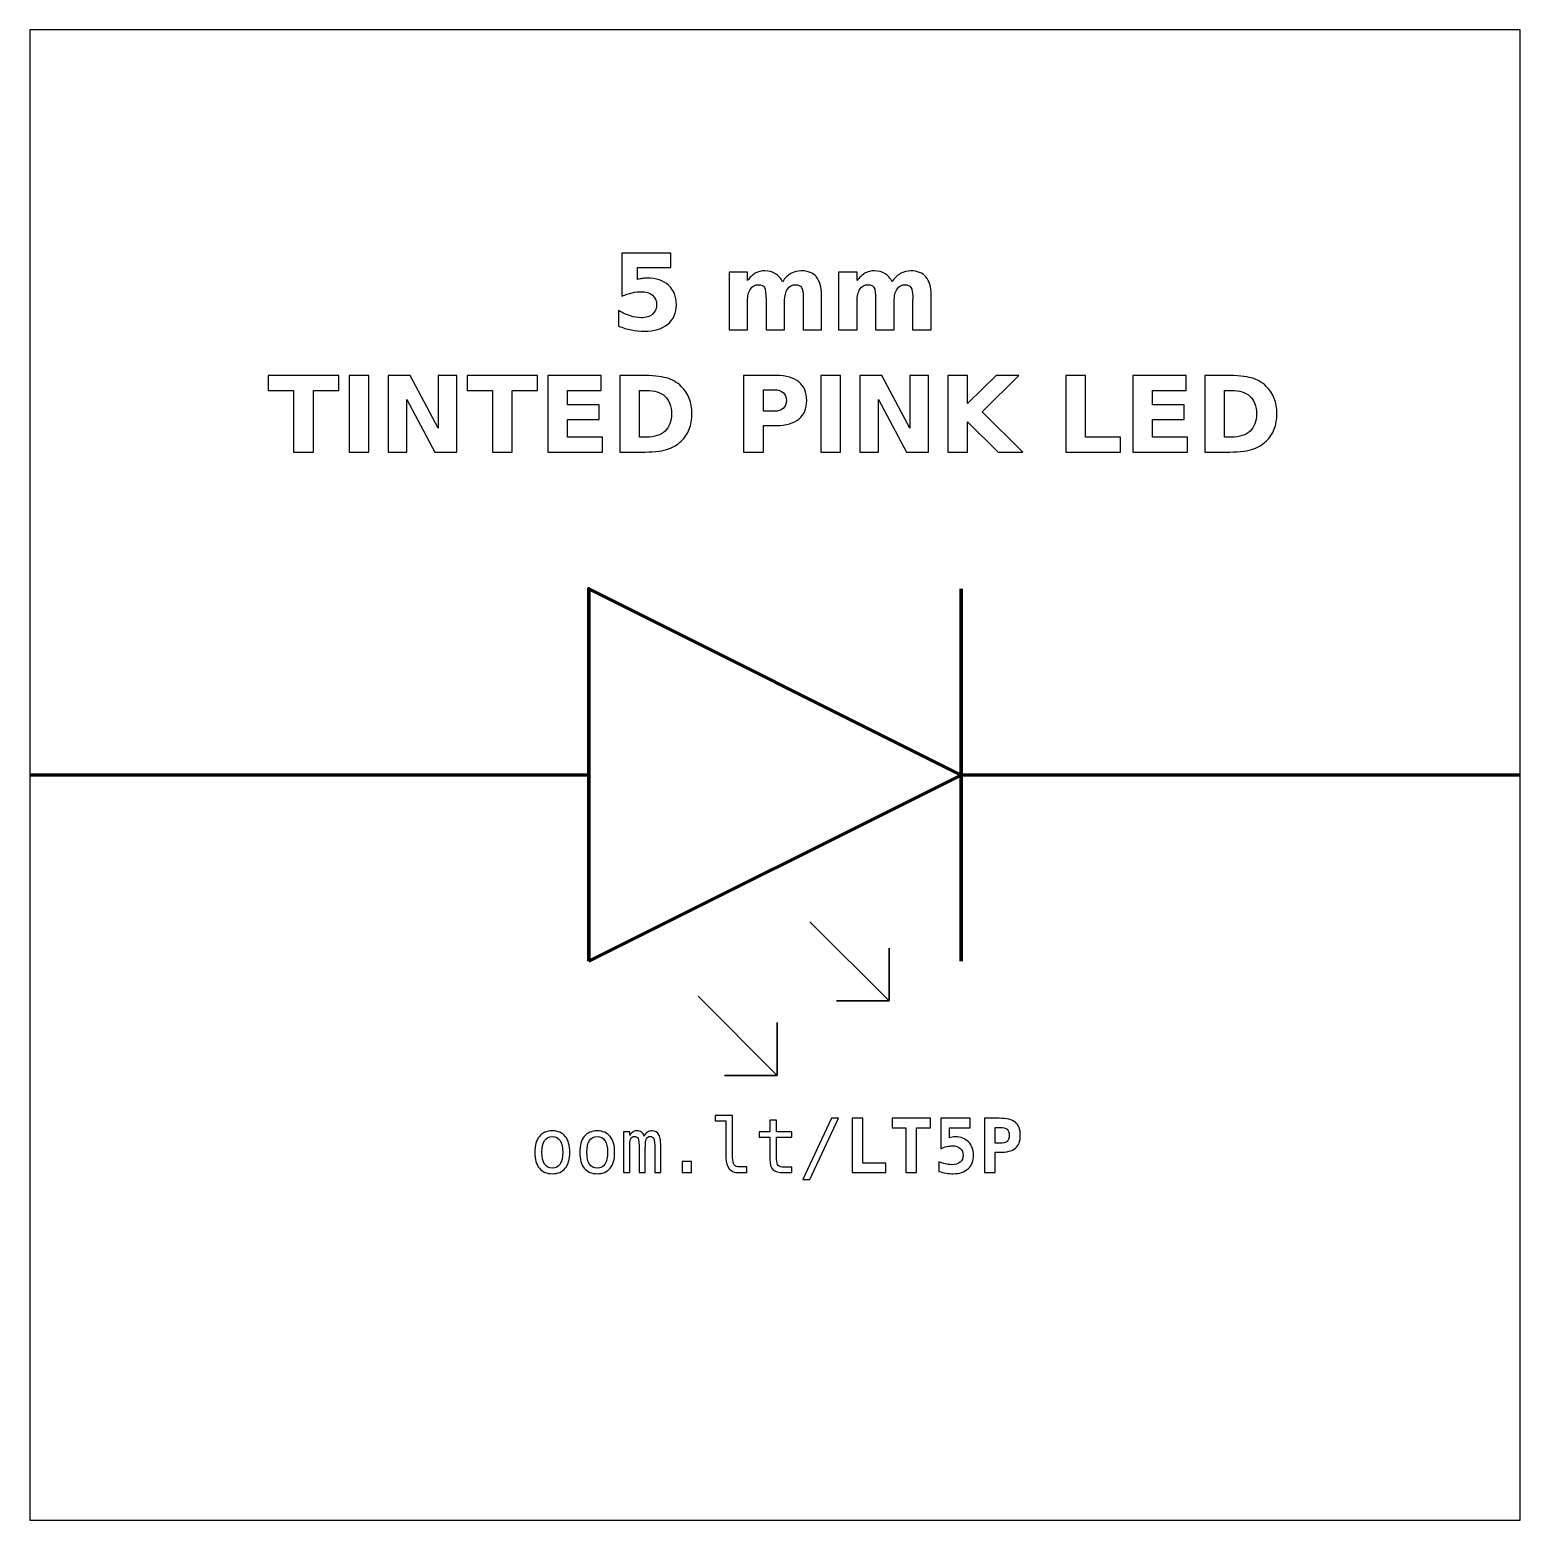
# Model space of a CAD drawing. Header units: centimetres. Extents: x -11.5 to -9.5, y -15.85 to -13.85.
import ezdxf

# ---------------------------------------------------------------- set-up
doc = ezdxf.new("R2010")
doc.units = ezdxf.units.CM
doc.header["$MEASUREMENT"] = 0
doc.layers.add('Layer 1', color=7, linetype='Continuous')

msp = doc.modelspace()

# ---------------------------------------------------------------- linework, layer by layer
at = {"layer": 'Layer 1', "color": 7}
msp.add_open_spline([(-11.5, -13.85), (-11.5, -13.85), (-9.5, -13.85), (-9.5, -13.85), (-9.5, -13.85), (-9.5, -13.85), (-9.5, -15.85), (-9.5, -15.85), (-9.5, -15.85), (-9.5, -15.85), (-11.5, -15.85), (-11.5, -15.85), (-11.5, -15.85), (-11.5, -15.85), (-11.5, -13.85), (-11.5, -13.85)], degree=3, knots=[0, 0, 0, 0, 0.25, 0.25, 0.25, 0.25, 0.5, 0.5, 0.5, 0.5, 0.75, 0.75, 0.75, 0.75, 1, 1, 1, 1], dxfattribs=at)
at = {"layer": 'Layer 1', "color": 250}
for points, knots in [([(-10.70574, -14.14959), (-10.70574, -14.14959), (-10.6398, -14.14959), (-10.6398, -14.14959), (-10.6398, -14.14959), (-10.6398, -14.14959), (-10.6398, -14.16909), (-10.6398, -14.16909), (-10.6398, -14.16909), (-10.6398, -14.16909), (-10.6846, -14.16909), (-10.6846, -14.16909), (-10.6846, -14.16909), (-10.6846, -14.16909), (-10.6846, -14.18501), (-10.6846, -14.18501), (-10.6846, -14.18501), (-10.68258, -14.18447), (-10.68055, -14.18405), (-10.67851, -14.18374), (-10.67851, -14.18374), (-10.67646, -14.18343), (-10.67432, -14.18329), (-10.67213, -14.18329), (-10.67213, -14.18329), (-10.65958, -14.18329), (-10.64982, -14.18642), (-10.64283, -14.1927), (-10.64283, -14.1927), (-10.63585, -14.19896), (-10.63237, -14.2077), (-10.63237, -14.2189), (-10.63237, -14.2189), (-10.63237, -14.23002), (-10.63618, -14.23873), (-10.64377, -14.24503), (-10.64377, -14.24503), (-10.65137, -14.25131), (-10.66193, -14.25446), (-10.67543, -14.25446), (-10.67543, -14.25446), (-10.68126, -14.25446), (-10.68705, -14.25389), (-10.69276, -14.25277), (-10.69276, -14.25277), (-10.69848, -14.25164), (-10.70417, -14.24994), (-10.70981, -14.24764), (-10.70981, -14.24764), (-10.70981, -14.24764), (-10.70981, -14.22675), (-10.70981, -14.22675), (-10.70981, -14.22675), (-10.70421, -14.22998), (-10.6989, -14.23238), (-10.69387, -14.23397), (-10.69387, -14.23397), (-10.68883, -14.2356), (-10.68408, -14.2364), (-10.67964, -14.2364), (-10.67964, -14.2364), (-10.67319, -14.2364), (-10.66814, -14.23482), (-10.66444, -14.23167), (-10.66444, -14.23167), (-10.66075, -14.22854), (-10.65889, -14.22429), (-10.65889, -14.2189), (-10.65889, -14.2189), (-10.65889, -14.21349), (-10.66075, -14.20923), (-10.66444, -14.20611), (-10.66444, -14.20611), (-10.66814, -14.20298), (-10.67319, -14.20143), (-10.67964, -14.20143), (-10.67964, -14.20143), (-10.68345, -14.20143), (-10.68752, -14.20192), (-10.69182, -14.20291), (-10.69182, -14.20291), (-10.69615, -14.20389), (-10.70078, -14.20542), (-10.70574, -14.20749), (-10.70574, -14.20749), (-10.70574, -14.20749), (-10.70574, -14.14959), (-10.70574, -14.14959)], [0, 0, 0, 0, 0.0454545, 0.0454545, 0.0454545, 0.0454545, 0.0909091, 0.0909091, 0.0909091, 0.0909091, 0.1363636, 0.1363636, 0.1363636, 0.1363636, 0.1818182, 0.1818182, 0.1818182, 0.1818182, 0.2272727, 0.2272727, 0.2272727, 0.2272727, 0.2727273, 0.2727273, 0.2727273, 0.2727273, 0.3181818, 0.3181818, 0.3181818, 0.3181818, 0.3636364, 0.3636364, 0.3636364, 0.3636364, 0.4090909, 0.4090909, 0.4090909, 0.4090909, 0.4545455, 0.4545455, 0.4545455, 0.4545455, 0.5, 0.5, 0.5, 0.5, 0.5454545, 0.5454545, 0.5454545, 0.5454545, 0.5909091, 0.5909091, 0.5909091, 0.5909091, 0.6363636, 0.6363636, 0.6363636, 0.6363636, 0.6818182, 0.6818182, 0.6818182, 0.6818182, 0.7272727, 0.7272727, 0.7272727, 0.7272727, 0.7727273, 0.7727273, 0.7727273, 0.7727273, 0.8181818, 0.8181818, 0.8181818, 0.8181818, 0.8636364, 0.8636364, 0.8636364, 0.8636364, 0.9090909, 0.9090909, 0.9090909, 0.9090909, 0.9545455, 0.9545455, 0.9545455, 0.9545455, 1, 1, 1, 1]), ([(-10.49001, -14.18811), (-10.48688, -14.18334), (-10.48319, -14.17969), (-10.47888, -14.1772), (-10.47888, -14.1772), (-10.47458, -14.17468), (-10.46988, -14.17344), (-10.46473, -14.17344), (-10.46473, -14.17344), (-10.45586, -14.17344), (-10.44911, -14.17617), (-10.44448, -14.18165), (-10.44448, -14.18165), (-10.43984, -14.1871), (-10.43751, -14.19505), (-10.43751, -14.20547), (-10.43751, -14.20547), (-10.43751, -14.20547), (-10.43751, -14.25246), (-10.43751, -14.25246), (-10.43751, -14.25246), (-10.43751, -14.25246), (-10.46233, -14.25246), (-10.46233, -14.25246), (-10.46233, -14.25246), (-10.46233, -14.25246), (-10.46233, -14.21222), (-10.46233, -14.21222), (-10.46233, -14.21222), (-10.46228, -14.21163), (-10.46226, -14.21102), (-10.46223, -14.21036), (-10.46223, -14.21036), (-10.46221, -14.20973), (-10.46219, -14.20881), (-10.46219, -14.20761), (-10.46219, -14.20761), (-10.46219, -14.20215), (-10.46298, -14.19818), (-10.46461, -14.19573), (-10.46461, -14.19573), (-10.46621, -14.19326), (-10.46879, -14.19204), (-10.47237, -14.19204), (-10.47237, -14.19204), (-10.47707, -14.19204), (-10.48067, -14.19397), (-10.48323, -14.19783), (-10.48323, -14.19783), (-10.48577, -14.20168), (-10.48709, -14.20726), (-10.48719, -14.21457), (-10.48719, -14.21457), (-10.48719, -14.21457), (-10.48719, -14.25246), (-10.48719, -14.25246), (-10.48719, -14.25246), (-10.48719, -14.25246), (-10.512, -14.25246), (-10.512, -14.25246), (-10.512, -14.25246), (-10.512, -14.25246), (-10.512, -14.21222), (-10.512, -14.21222), (-10.512, -14.21222), (-10.512, -14.20368), (-10.51273, -14.19818), (-10.51421, -14.19573), (-10.51421, -14.19573), (-10.51567, -14.19326), (-10.51828, -14.19204), (-10.52204, -14.19204), (-10.52204, -14.19204), (-10.52679, -14.19204), (-10.53044, -14.19399), (-10.533, -14.19787), (-10.533, -14.19787), (-10.53556, -14.20175), (-10.53686, -14.20728), (-10.53686, -14.2145), (-10.53686, -14.2145), (-10.53686, -14.2145), (-10.53686, -14.25246), (-10.53686, -14.25246), (-10.53686, -14.25246), (-10.53686, -14.25246), (-10.56167, -14.25246), (-10.56167, -14.25246), (-10.56167, -14.25246), (-10.56167, -14.25246), (-10.56167, -14.1753), (-10.56167, -14.1753), (-10.56167, -14.1753), (-10.56167, -14.1753), (-10.53686, -14.1753), (-10.53686, -14.1753), (-10.53686, -14.1753), (-10.53686, -14.1753), (-10.53686, -14.18661), (-10.53686, -14.18661), (-10.53686, -14.18661), (-10.53382, -14.18223), (-10.53034, -14.17897), (-10.52641, -14.17675), (-10.52641, -14.17675), (-10.52249, -14.17454), (-10.51816, -14.17344), (-10.51343, -14.17344), (-10.51343, -14.17344), (-10.50812, -14.17344), (-10.50339, -14.17473), (-10.49932, -14.1773), (-10.49932, -14.1773), (-10.49523, -14.17988), (-10.49212, -14.18348), (-10.49001, -14.18811)], [0, 0, 0, 0, 0.0344828, 0.0344828, 0.0344828, 0.0344828, 0.0689655, 0.0689655, 0.0689655, 0.0689655, 0.1034483, 0.1034483, 0.1034483, 0.1034483, 0.137931, 0.137931, 0.137931, 0.137931, 0.1724138, 0.1724138, 0.1724138, 0.1724138, 0.2068966, 0.2068966, 0.2068966, 0.2068966, 0.2413793, 0.2413793, 0.2413793, 0.2413793, 0.2758621, 0.2758621, 0.2758621, 0.2758621, 0.3103448, 0.3103448, 0.3103448, 0.3103448, 0.3448276, 0.3448276, 0.3448276, 0.3448276, 0.3793103, 0.3793103, 0.3793103, 0.3793103, 0.4137931, 0.4137931, 0.4137931, 0.4137931, 0.4482759, 0.4482759, 0.4482759, 0.4482759, 0.4827586, 0.4827586, 0.4827586, 0.4827586, 0.5172414, 0.5172414, 0.5172414, 0.5172414, 0.5517241, 0.5517241, 0.5517241, 0.5517241, 0.5862069, 0.5862069, 0.5862069, 0.5862069, 0.6206897, 0.6206897, 0.6206897, 0.6206897, 0.6551724, 0.6551724, 0.6551724, 0.6551724, 0.6896552, 0.6896552, 0.6896552, 0.6896552, 0.7241379, 0.7241379, 0.7241379, 0.7241379, 0.7586207, 0.7586207, 0.7586207, 0.7586207, 0.7931034, 0.7931034, 0.7931034, 0.7931034, 0.8275862, 0.8275862, 0.8275862, 0.8275862, 0.862069, 0.862069, 0.862069, 0.862069, 0.8965517, 0.8965517, 0.8965517, 0.8965517, 0.9310345, 0.9310345, 0.9310345, 0.9310345, 0.9655172, 0.9655172, 0.9655172, 0.9655172, 1, 1, 1, 1]), ([(-10.34297, -14.18811), (-10.33984, -14.18334), (-10.33615, -14.17969), (-10.33184, -14.1772), (-10.33184, -14.1772), (-10.32754, -14.17468), (-10.32284, -14.17344), (-10.31769, -14.17344), (-10.31769, -14.17344), (-10.30882, -14.17344), (-10.30207, -14.17617), (-10.29744, -14.18165), (-10.29744, -14.18165), (-10.2928, -14.1871), (-10.29047, -14.19505), (-10.29047, -14.20547), (-10.29047, -14.20547), (-10.29047, -14.20547), (-10.29047, -14.25246), (-10.29047, -14.25246), (-10.29047, -14.25246), (-10.29047, -14.25246), (-10.31529, -14.25246), (-10.31529, -14.25246), (-10.31529, -14.25246), (-10.31529, -14.25246), (-10.31529, -14.21222), (-10.31529, -14.21222), (-10.31529, -14.21222), (-10.31524, -14.21163), (-10.31522, -14.21102), (-10.31519, -14.21036), (-10.31519, -14.21036), (-10.31517, -14.20973), (-10.31515, -14.20881), (-10.31515, -14.20761), (-10.31515, -14.20761), (-10.31515, -14.20215), (-10.31594, -14.19818), (-10.31757, -14.19573), (-10.31757, -14.19573), (-10.31917, -14.19326), (-10.32175, -14.19204), (-10.32533, -14.19204), (-10.32533, -14.19204), (-10.33003, -14.19204), (-10.33363, -14.19397), (-10.33619, -14.19783), (-10.33619, -14.19783), (-10.33873, -14.20168), (-10.34005, -14.20726), (-10.34015, -14.21457), (-10.34015, -14.21457), (-10.34015, -14.21457), (-10.34015, -14.25246), (-10.34015, -14.25246), (-10.34015, -14.25246), (-10.34015, -14.25246), (-10.36496, -14.25246), (-10.36496, -14.25246), (-10.36496, -14.25246), (-10.36496, -14.25246), (-10.36496, -14.21222), (-10.36496, -14.21222), (-10.36496, -14.21222), (-10.36496, -14.20368), (-10.36569, -14.19818), (-10.36717, -14.19573), (-10.36717, -14.19573), (-10.36863, -14.19326), (-10.37124, -14.19204), (-10.375, -14.19204), (-10.375, -14.19204), (-10.37975, -14.19204), (-10.3834, -14.19399), (-10.38596, -14.19787), (-10.38596, -14.19787), (-10.38852, -14.20175), (-10.38982, -14.20728), (-10.38982, -14.2145), (-10.38982, -14.2145), (-10.38982, -14.2145), (-10.38982, -14.25246), (-10.38982, -14.25246), (-10.38982, -14.25246), (-10.38982, -14.25246), (-10.41463, -14.25246), (-10.41463, -14.25246), (-10.41463, -14.25246), (-10.41463, -14.25246), (-10.41463, -14.1753), (-10.41463, -14.1753), (-10.41463, -14.1753), (-10.41463, -14.1753), (-10.38982, -14.1753), (-10.38982, -14.1753), (-10.38982, -14.1753), (-10.38982, -14.1753), (-10.38982, -14.18661), (-10.38982, -14.18661), (-10.38982, -14.18661), (-10.38678, -14.18223), (-10.3833, -14.17897), (-10.37937, -14.17675), (-10.37937, -14.17675), (-10.37545, -14.17454), (-10.37112, -14.17344), (-10.36639, -14.17344), (-10.36639, -14.17344), (-10.36108, -14.17344), (-10.35635, -14.17473), (-10.35228, -14.1773), (-10.35228, -14.1773), (-10.34819, -14.17988), (-10.34508, -14.18348), (-10.34297, -14.18811)], [0, 0, 0, 0, 0.0344828, 0.0344828, 0.0344828, 0.0344828, 0.0689655, 0.0689655, 0.0689655, 0.0689655, 0.1034483, 0.1034483, 0.1034483, 0.1034483, 0.137931, 0.137931, 0.137931, 0.137931, 0.1724138, 0.1724138, 0.1724138, 0.1724138, 0.2068966, 0.2068966, 0.2068966, 0.2068966, 0.2413793, 0.2413793, 0.2413793, 0.2413793, 0.2758621, 0.2758621, 0.2758621, 0.2758621, 0.3103448, 0.3103448, 0.3103448, 0.3103448, 0.3448276, 0.3448276, 0.3448276, 0.3448276, 0.3793103, 0.3793103, 0.3793103, 0.3793103, 0.4137931, 0.4137931, 0.4137931, 0.4137931, 0.4482759, 0.4482759, 0.4482759, 0.4482759, 0.4827586, 0.4827586, 0.4827586, 0.4827586, 0.5172414, 0.5172414, 0.5172414, 0.5172414, 0.5517241, 0.5517241, 0.5517241, 0.5517241, 0.5862069, 0.5862069, 0.5862069, 0.5862069, 0.6206897, 0.6206897, 0.6206897, 0.6206897, 0.6551724, 0.6551724, 0.6551724, 0.6551724, 0.6896552, 0.6896552, 0.6896552, 0.6896552, 0.7241379, 0.7241379, 0.7241379, 0.7241379, 0.7586207, 0.7586207, 0.7586207, 0.7586207, 0.7931034, 0.7931034, 0.7931034, 0.7931034, 0.8275862, 0.8275862, 0.8275862, 0.8275862, 0.862069, 0.862069, 0.862069, 0.862069, 0.8965517, 0.8965517, 0.8965517, 0.8965517, 0.9310345, 0.9310345, 0.9310345, 0.9310345, 0.9655172, 0.9655172, 0.9655172, 0.9655172, 1, 1, 1, 1]), ([(-11.18014, -14.31384), (-11.18014, -14.31384), (-11.08534, -14.31384), (-11.08534, -14.31384), (-11.08534, -14.31384), (-11.08534, -14.31384), (-11.08534, -14.3339), (-11.08534, -14.3339), (-11.08534, -14.3339), (-11.08534, -14.3339), (-11.11944, -14.3339), (-11.11944, -14.3339), (-11.11944, -14.3339), (-11.11944, -14.3339), (-11.11944, -14.41671), (-11.11944, -14.41671), (-11.11944, -14.41671), (-11.11944, -14.41671), (-11.14597, -14.41671), (-11.14597, -14.41671), (-11.14597, -14.41671), (-11.14597, -14.41671), (-11.14597, -14.3339), (-11.14597, -14.3339), (-11.14597, -14.3339), (-11.14597, -14.3339), (-11.18014, -14.3339), (-11.18014, -14.3339), (-11.18014, -14.3339), (-11.18014, -14.3339), (-11.18014, -14.31384), (-11.18014, -14.31384)], [0, 0, 0, 0, 0.125, 0.125, 0.125, 0.125, 0.25, 0.25, 0.25, 0.25, 0.375, 0.375, 0.375, 0.375, 0.5, 0.5, 0.5, 0.5, 0.625, 0.625, 0.625, 0.625, 0.75, 0.75, 0.75, 0.75, 0.875, 0.875, 0.875, 0.875, 1, 1, 1, 1]), ([(-11.0716, -14.31384), (-11.0716, -14.31384), (-11.04507, -14.31384), (-11.04507, -14.31384), (-11.04507, -14.31384), (-11.04507, -14.31384), (-11.04507, -14.41671), (-11.04507, -14.41671), (-11.04507, -14.41671), (-11.04507, -14.41671), (-11.0716, -14.41671), (-11.0716, -14.41671), (-11.0716, -14.41671), (-11.0716, -14.41671), (-11.0716, -14.31384), (-11.0716, -14.31384)], [0, 0, 0, 0, 0.25, 0.25, 0.25, 0.25, 0.5, 0.5, 0.5, 0.5, 0.75, 0.75, 0.75, 0.75, 1, 1, 1, 1]), ([(-11.01911, -14.31384), (-11.01911, -14.31384), (-10.98948, -14.31384), (-10.98948, -14.31384), (-10.98948, -14.31384), (-10.98948, -14.31384), (-10.95206, -14.3844), (-10.95206, -14.3844), (-10.95206, -14.3844), (-10.95206, -14.3844), (-10.95206, -14.31384), (-10.95206, -14.31384), (-10.95206, -14.31384), (-10.95206, -14.31384), (-10.92692, -14.31384), (-10.92692, -14.31384), (-10.92692, -14.31384), (-10.92692, -14.31384), (-10.92692, -14.41671), (-10.92692, -14.41671), (-10.92692, -14.41671), (-10.92692, -14.41671), (-10.95655, -14.41671), (-10.95655, -14.41671), (-10.95655, -14.41671), (-10.95655, -14.41671), (-10.99397, -14.34615), (-10.99397, -14.34615), (-10.99397, -14.34615), (-10.99397, -14.34615), (-10.99397, -14.41671), (-10.99397, -14.41671), (-10.99397, -14.41671), (-10.99397, -14.41671), (-11.01911, -14.41671), (-11.01911, -14.41671), (-11.01911, -14.41671), (-11.01911, -14.41671), (-11.01911, -14.31384), (-11.01911, -14.31384)], [0, 0, 0, 0, 0.1, 0.1, 0.1, 0.1, 0.2, 0.2, 0.2, 0.2, 0.3, 0.3, 0.3, 0.3, 0.4, 0.4, 0.4, 0.4, 0.5, 0.5, 0.5, 0.5, 0.6, 0.6, 0.6, 0.6, 0.7, 0.7, 0.7, 0.7, 0.8, 0.8, 0.8, 0.8, 0.9, 0.9, 0.9, 0.9, 1, 1, 1, 1]), ([(-10.9133, -14.31384), (-10.9133, -14.31384), (-10.8185, -14.31384), (-10.8185, -14.31384), (-10.8185, -14.31384), (-10.8185, -14.31384), (-10.8185, -14.3339), (-10.8185, -14.3339), (-10.8185, -14.3339), (-10.8185, -14.3339), (-10.8526, -14.3339), (-10.8526, -14.3339), (-10.8526, -14.3339), (-10.8526, -14.3339), (-10.8526, -14.41671), (-10.8526, -14.41671), (-10.8526, -14.41671), (-10.8526, -14.41671), (-10.87913, -14.41671), (-10.87913, -14.41671), (-10.87913, -14.41671), (-10.87913, -14.41671), (-10.87913, -14.3339), (-10.87913, -14.3339), (-10.87913, -14.3339), (-10.87913, -14.3339), (-10.9133, -14.3339), (-10.9133, -14.3339), (-10.9133, -14.3339), (-10.9133, -14.3339), (-10.9133, -14.31384), (-10.9133, -14.31384)], [0, 0, 0, 0, 0.125, 0.125, 0.125, 0.125, 0.25, 0.25, 0.25, 0.25, 0.375, 0.375, 0.375, 0.375, 0.5, 0.5, 0.5, 0.5, 0.625, 0.625, 0.625, 0.625, 0.75, 0.75, 0.75, 0.75, 0.875, 0.875, 0.875, 0.875, 1, 1, 1, 1]), ([(-10.80476, -14.31384), (-10.80476, -14.31384), (-10.73317, -14.31384), (-10.73317, -14.31384), (-10.73317, -14.31384), (-10.73317, -14.31384), (-10.73317, -14.3339), (-10.73317, -14.3339), (-10.73317, -14.3339), (-10.73317, -14.3339), (-10.77823, -14.3339), (-10.77823, -14.3339), (-10.77823, -14.3339), (-10.77823, -14.3339), (-10.77823, -14.35305), (-10.77823, -14.35305), (-10.77823, -14.35305), (-10.77823, -14.35305), (-10.73588, -14.35305), (-10.73588, -14.35305), (-10.73588, -14.35305), (-10.73588, -14.35305), (-10.73588, -14.37311), (-10.73588, -14.37311), (-10.73588, -14.37311), (-10.73588, -14.37311), (-10.77823, -14.37311), (-10.77823, -14.37311), (-10.77823, -14.37311), (-10.77823, -14.37311), (-10.77823, -14.39665), (-10.77823, -14.39665), (-10.77823, -14.39665), (-10.77823, -14.39665), (-10.73167, -14.39665), (-10.73167, -14.39665), (-10.73167, -14.39665), (-10.73167, -14.39665), (-10.73167, -14.41671), (-10.73167, -14.41671), (-10.73167, -14.41671), (-10.73167, -14.41671), (-10.80476, -14.41671), (-10.80476, -14.41671), (-10.80476, -14.41671), (-10.80476, -14.41671), (-10.80476, -14.31384), (-10.80476, -14.31384)], [0, 0, 0, 0, 0.0833333, 0.0833333, 0.0833333, 0.0833333, 0.1666667, 0.1666667, 0.1666667, 0.1666667, 0.25, 0.25, 0.25, 0.25, 0.3333333, 0.3333333, 0.3333333, 0.3333333, 0.4166667, 0.4166667, 0.4166667, 0.4166667, 0.5, 0.5, 0.5, 0.5, 0.5833333, 0.5833333, 0.5833333, 0.5833333, 0.6666667, 0.6666667, 0.6666667, 0.6666667, 0.75, 0.75, 0.75, 0.75, 0.8333333, 0.8333333, 0.8333333, 0.8333333, 0.9166667, 0.9166667, 0.9166667, 0.9166667, 1, 1, 1, 1]), ([(-10.70836, -14.31384), (-10.70836, -14.31384), (-10.68037, -14.31384), (-10.68037, -14.31384), (-10.68037, -14.31384), (-10.66476, -14.31384), (-10.65314, -14.31495), (-10.6455, -14.31718), (-10.6455, -14.31718), (-10.63785, -14.31941), (-10.63129, -14.32318), (-10.62581, -14.32852), (-10.62581, -14.32852), (-10.62099, -14.33315), (-10.61742, -14.33851), (-10.61506, -14.34458), (-10.61506, -14.34458), (-10.61274, -14.35062), (-10.61156, -14.35749), (-10.61156, -14.36518), (-10.61156, -14.36518), (-10.61156, -14.37294), (-10.61274, -14.37986), (-10.61506, -14.38595), (-10.61506, -14.38595), (-10.61742, -14.39204), (-10.62099, -14.3974), (-10.62581, -14.40203), (-10.62581, -14.40203), (-10.63134, -14.40737), (-10.63795, -14.41114), (-10.64566, -14.41337), (-10.64566, -14.41337), (-10.65338, -14.4156), (-10.66495, -14.41671), (-10.68037, -14.41671), (-10.68037, -14.41671), (-10.68037, -14.41671), (-10.70836, -14.41671), (-10.70836, -14.41671), (-10.70836, -14.41671), (-10.70836, -14.41671), (-10.70836, -14.31384), (-10.70836, -14.31384)], [0, 0, 0, 0, 0.0909091, 0.0909091, 0.0909091, 0.0909091, 0.1818182, 0.1818182, 0.1818182, 0.1818182, 0.2727273, 0.2727273, 0.2727273, 0.2727273, 0.3636364, 0.3636364, 0.3636364, 0.3636364, 0.4545455, 0.4545455, 0.4545455, 0.4545455, 0.5454545, 0.5454545, 0.5454545, 0.5454545, 0.6363636, 0.6363636, 0.6363636, 0.6363636, 0.7272727, 0.7272727, 0.7272727, 0.7272727, 0.8181818, 0.8181818, 0.8181818, 0.8181818, 0.9090909, 0.9090909, 0.9090909, 0.9090909, 1, 1, 1, 1]), ([(-10.54211, -14.31384), (-10.54211, -14.31384), (-10.49809, -14.31384), (-10.49809, -14.31384), (-10.49809, -14.31384), (-10.48499, -14.31384), (-10.47494, -14.31676), (-10.46793, -14.32257), (-10.46793, -14.32257), (-10.46093, -14.32838), (-10.45742, -14.33665), (-10.45742, -14.3474), (-10.45742, -14.3474), (-10.45742, -14.35817), (-10.46093, -14.36647), (-10.46793, -14.37228), (-10.46793, -14.37228), (-10.47494, -14.37809), (-10.48499, -14.38101), (-10.49809, -14.38101), (-10.49809, -14.38101), (-10.49809, -14.38101), (-10.51558, -14.38101), (-10.51558, -14.38101), (-10.51558, -14.38101), (-10.51558, -14.38101), (-10.51558, -14.41671), (-10.51558, -14.41671), (-10.51558, -14.41671), (-10.51558, -14.41671), (-10.54211, -14.41671), (-10.54211, -14.41671), (-10.54211, -14.41671), (-10.54211, -14.41671), (-10.54211, -14.31384), (-10.54211, -14.31384)], [0, 0, 0, 0, 0.1111111, 0.1111111, 0.1111111, 0.1111111, 0.2222222, 0.2222222, 0.2222222, 0.2222222, 0.3333333, 0.3333333, 0.3333333, 0.3333333, 0.4444444, 0.4444444, 0.4444444, 0.4444444, 0.5555556, 0.5555556, 0.5555556, 0.5555556, 0.6666667, 0.6666667, 0.6666667, 0.6666667, 0.7777778, 0.7777778, 0.7777778, 0.7777778, 0.8888889, 0.8888889, 0.8888889, 0.8888889, 1, 1, 1, 1]), ([(-10.4387, -14.31384), (-10.4387, -14.31384), (-10.41217, -14.31384), (-10.41217, -14.31384), (-10.41217, -14.31384), (-10.41217, -14.31384), (-10.41217, -14.41671), (-10.41217, -14.41671), (-10.41217, -14.41671), (-10.41217, -14.41671), (-10.4387, -14.41671), (-10.4387, -14.41671), (-10.4387, -14.41671), (-10.4387, -14.41671), (-10.4387, -14.31384), (-10.4387, -14.31384)], [0, 0, 0, 0, 0.25, 0.25, 0.25, 0.25, 0.5, 0.5, 0.5, 0.5, 0.75, 0.75, 0.75, 0.75, 1, 1, 1, 1]), ([(-10.38621, -14.31384), (-10.38621, -14.31384), (-10.35658, -14.31384), (-10.35658, -14.31384), (-10.35658, -14.31384), (-10.35658, -14.31384), (-10.31916, -14.3844), (-10.31916, -14.3844), (-10.31916, -14.3844), (-10.31916, -14.3844), (-10.31916, -14.31384), (-10.31916, -14.31384), (-10.31916, -14.31384), (-10.31916, -14.31384), (-10.29402, -14.31384), (-10.29402, -14.31384), (-10.29402, -14.31384), (-10.29402, -14.31384), (-10.29402, -14.41671), (-10.29402, -14.41671), (-10.29402, -14.41671), (-10.29402, -14.41671), (-10.32365, -14.41671), (-10.32365, -14.41671), (-10.32365, -14.41671), (-10.32365, -14.41671), (-10.36107, -14.34615), (-10.36107, -14.34615), (-10.36107, -14.34615), (-10.36107, -14.34615), (-10.36107, -14.41671), (-10.36107, -14.41671), (-10.36107, -14.41671), (-10.36107, -14.41671), (-10.38621, -14.41671), (-10.38621, -14.41671), (-10.38621, -14.41671), (-10.38621, -14.41671), (-10.38621, -14.31384), (-10.38621, -14.31384)], [0, 0, 0, 0, 0.1, 0.1, 0.1, 0.1, 0.2, 0.2, 0.2, 0.2, 0.3, 0.3, 0.3, 0.3, 0.4, 0.4, 0.4, 0.4, 0.5, 0.5, 0.5, 0.5, 0.6, 0.6, 0.6, 0.6, 0.7, 0.7, 0.7, 0.7, 0.8, 0.8, 0.8, 0.8, 0.9, 0.9, 0.9, 0.9, 1, 1, 1, 1]), ([(-10.26812, -14.31384), (-10.26812, -14.31384), (-10.24159, -14.31384), (-10.24159, -14.31384), (-10.24159, -14.31384), (-10.24159, -14.31384), (-10.24159, -14.3514), (-10.24159, -14.3514), (-10.24159, -14.3514), (-10.24159, -14.3514), (-10.20335, -14.31384), (-10.20335, -14.31384), (-10.20335, -14.31384), (-10.20335, -14.31384), (-10.17257, -14.31384), (-10.17257, -14.31384), (-10.17257, -14.31384), (-10.17257, -14.31384), (-10.2221, -14.36255), (-10.2221, -14.36255), (-10.2221, -14.36255), (-10.2221, -14.36255), (-10.16746, -14.41671), (-10.16746, -14.41671), (-10.16746, -14.41671), (-10.16746, -14.41671), (-10.20067, -14.41671), (-10.20067, -14.41671), (-10.20067, -14.41671), (-10.20067, -14.41671), (-10.24159, -14.37619), (-10.24159, -14.37619), (-10.24159, -14.37619), (-10.24159, -14.37619), (-10.24159, -14.41671), (-10.24159, -14.41671), (-10.24159, -14.41671), (-10.24159, -14.41671), (-10.26812, -14.41671), (-10.26812, -14.41671), (-10.26812, -14.41671), (-10.26812, -14.41671), (-10.26812, -14.31384), (-10.26812, -14.31384)], [0, 0, 0, 0, 0.0909091, 0.0909091, 0.0909091, 0.0909091, 0.1818182, 0.1818182, 0.1818182, 0.1818182, 0.2727273, 0.2727273, 0.2727273, 0.2727273, 0.3636364, 0.3636364, 0.3636364, 0.3636364, 0.4545455, 0.4545455, 0.4545455, 0.4545455, 0.5454545, 0.5454545, 0.5454545, 0.5454545, 0.6363636, 0.6363636, 0.6363636, 0.6363636, 0.7272727, 0.7272727, 0.7272727, 0.7272727, 0.8181818, 0.8181818, 0.8181818, 0.8181818, 0.9090909, 0.9090909, 0.9090909, 0.9090909, 1, 1, 1, 1]), ([(-10.10965, -14.31384), (-10.10965, -14.31384), (-10.08312, -14.31384), (-10.08312, -14.31384), (-10.08312, -14.31384), (-10.08312, -14.31384), (-10.08312, -14.39665), (-10.08312, -14.39665), (-10.08312, -14.39665), (-10.08312, -14.39665), (-10.03656, -14.39665), (-10.03656, -14.39665), (-10.03656, -14.39665), (-10.03656, -14.39665), (-10.03656, -14.41671), (-10.03656, -14.41671), (-10.03656, -14.41671), (-10.03656, -14.41671), (-10.10965, -14.41671), (-10.10965, -14.41671), (-10.10965, -14.41671), (-10.10965, -14.41671), (-10.10965, -14.31384), (-10.10965, -14.31384)], [0, 0, 0, 0, 0.1666667, 0.1666667, 0.1666667, 0.1666667, 0.3333333, 0.3333333, 0.3333333, 0.3333333, 0.5, 0.5, 0.5, 0.5, 0.6666667, 0.6666667, 0.6666667, 0.6666667, 0.8333333, 0.8333333, 0.8333333, 0.8333333, 1, 1, 1, 1]), ([(-10.01974, -14.31384), (-10.01974, -14.31384), (-9.94815, -14.31384), (-9.94815, -14.31384), (-9.94815, -14.31384), (-9.94815, -14.31384), (-9.94815, -14.3339), (-9.94815, -14.3339), (-9.94815, -14.3339), (-9.94815, -14.3339), (-9.99321, -14.3339), (-9.99321, -14.3339), (-9.99321, -14.3339), (-9.99321, -14.3339), (-9.99321, -14.35305), (-9.99321, -14.35305), (-9.99321, -14.35305), (-9.99321, -14.35305), (-9.95086, -14.35305), (-9.95086, -14.35305), (-9.95086, -14.35305), (-9.95086, -14.35305), (-9.95086, -14.37311), (-9.95086, -14.37311), (-9.95086, -14.37311), (-9.95086, -14.37311), (-9.99321, -14.37311), (-9.99321, -14.37311), (-9.99321, -14.37311), (-9.99321, -14.37311), (-9.99321, -14.39665), (-9.99321, -14.39665), (-9.99321, -14.39665), (-9.99321, -14.39665), (-9.94665, -14.39665), (-9.94665, -14.39665), (-9.94665, -14.39665), (-9.94665, -14.39665), (-9.94665, -14.41671), (-9.94665, -14.41671), (-9.94665, -14.41671), (-9.94665, -14.41671), (-10.01974, -14.41671), (-10.01974, -14.41671), (-10.01974, -14.41671), (-10.01974, -14.41671), (-10.01974, -14.31384), (-10.01974, -14.31384)], [0, 0, 0, 0, 0.0833333, 0.0833333, 0.0833333, 0.0833333, 0.1666667, 0.1666667, 0.1666667, 0.1666667, 0.25, 0.25, 0.25, 0.25, 0.3333333, 0.3333333, 0.3333333, 0.3333333, 0.4166667, 0.4166667, 0.4166667, 0.4166667, 0.5, 0.5, 0.5, 0.5, 0.5833333, 0.5833333, 0.5833333, 0.5833333, 0.6666667, 0.6666667, 0.6666667, 0.6666667, 0.75, 0.75, 0.75, 0.75, 0.8333333, 0.8333333, 0.8333333, 0.8333333, 0.9166667, 0.9166667, 0.9166667, 0.9166667, 1, 1, 1, 1]), ([(-9.92334, -14.31384), (-9.92334, -14.31384), (-9.89535, -14.31384), (-9.89535, -14.31384), (-9.89535, -14.31384), (-9.87974, -14.31384), (-9.86812, -14.31495), (-9.86048, -14.31718), (-9.86048, -14.31718), (-9.85283, -14.31941), (-9.84627, -14.32318), (-9.84079, -14.32852), (-9.84079, -14.32852), (-9.83597, -14.33315), (-9.8324, -14.33851), (-9.83004, -14.34458), (-9.83004, -14.34458), (-9.82772, -14.35062), (-9.82654, -14.35749), (-9.82654, -14.36518), (-9.82654, -14.36518), (-9.82654, -14.37294), (-9.82772, -14.37986), (-9.83004, -14.38595), (-9.83004, -14.38595), (-9.8324, -14.39204), (-9.83597, -14.3974), (-9.84079, -14.40203), (-9.84079, -14.40203), (-9.84632, -14.40737), (-9.85293, -14.41114), (-9.86064, -14.41337), (-9.86064, -14.41337), (-9.86836, -14.4156), (-9.87993, -14.41671), (-9.89535, -14.41671), (-9.89535, -14.41671), (-9.89535, -14.41671), (-9.92334, -14.41671), (-9.92334, -14.41671), (-9.92334, -14.41671), (-9.92334, -14.41671), (-9.92334, -14.31384), (-9.92334, -14.31384)], [0, 0, 0, 0, 0.0909091, 0.0909091, 0.0909091, 0.0909091, 0.1818182, 0.1818182, 0.1818182, 0.1818182, 0.2727273, 0.2727273, 0.2727273, 0.2727273, 0.3636364, 0.3636364, 0.3636364, 0.3636364, 0.4545455, 0.4545455, 0.4545455, 0.4545455, 0.5454545, 0.5454545, 0.5454545, 0.5454545, 0.6363636, 0.6363636, 0.6363636, 0.6363636, 0.7272727, 0.7272727, 0.7272727, 0.7272727, 0.8181818, 0.8181818, 0.8181818, 0.8181818, 0.9090909, 0.9090909, 0.9090909, 0.9090909, 1, 1, 1, 1]), ([(-10.68183, -14.3339), (-10.68183, -14.3339), (-10.68183, -14.39665), (-10.68183, -14.39665), (-10.68183, -14.39665), (-10.68183, -14.39665), (-10.67233, -14.39665), (-10.67233, -14.39665), (-10.67233, -14.39665), (-10.66149, -14.39665), (-10.65321, -14.39397), (-10.6475, -14.38858), (-10.6475, -14.38858), (-10.64178, -14.38322), (-10.63891, -14.37541), (-10.63891, -14.36518), (-10.63891, -14.36518), (-10.63891, -14.35497), (-10.64176, -14.34721), (-10.64745, -14.3419), (-10.64745, -14.3419), (-10.65314, -14.33656), (-10.66144, -14.3339), (-10.67233, -14.3339), (-10.67233, -14.3339), (-10.67233, -14.3339), (-10.68183, -14.3339), (-10.68183, -14.3339)], [0, 0, 0, 0, 0.1428571, 0.1428571, 0.1428571, 0.1428571, 0.2857143, 0.2857143, 0.2857143, 0.2857143, 0.4285714, 0.4285714, 0.4285714, 0.4285714, 0.5714286, 0.5714286, 0.5714286, 0.5714286, 0.7142857, 0.7142857, 0.7142857, 0.7142857, 0.8571429, 0.8571429, 0.8571429, 0.8571429, 1, 1, 1, 1]), ([(-10.51558, -14.33306), (-10.51558, -14.33306), (-10.51558, -14.36179), (-10.51558, -14.36179), (-10.51558, -14.36179), (-10.51558, -14.36179), (-10.50091, -14.36179), (-10.50091, -14.36179), (-10.50091, -14.36179), (-10.49576, -14.36179), (-10.49178, -14.36055), (-10.48898, -14.35803), (-10.48898, -14.35803), (-10.48618, -14.35554), (-10.48477, -14.35199), (-10.48477, -14.3474), (-10.48477, -14.3474), (-10.48477, -14.34279), (-10.48618, -14.33926), (-10.48898, -14.33677), (-10.48898, -14.33677), (-10.49178, -14.3343), (-10.49576, -14.33306), (-10.50091, -14.33306), (-10.50091, -14.33306), (-10.50091, -14.33306), (-10.51558, -14.33306), (-10.51558, -14.33306)], [0, 0, 0, 0, 0.1428571, 0.1428571, 0.1428571, 0.1428571, 0.2857143, 0.2857143, 0.2857143, 0.2857143, 0.4285714, 0.4285714, 0.4285714, 0.4285714, 0.5714286, 0.5714286, 0.5714286, 0.5714286, 0.7142857, 0.7142857, 0.7142857, 0.7142857, 0.8571429, 0.8571429, 0.8571429, 0.8571429, 1, 1, 1, 1]), ([(-9.89681, -14.3339), (-9.89681, -14.3339), (-9.89681, -14.39665), (-9.89681, -14.39665), (-9.89681, -14.39665), (-9.89681, -14.39665), (-9.88731, -14.39665), (-9.88731, -14.39665), (-9.88731, -14.39665), (-9.87647, -14.39665), (-9.86819, -14.39397), (-9.86248, -14.38858), (-9.86248, -14.38858), (-9.85676, -14.38322), (-9.85389, -14.37541), (-9.85389, -14.36518), (-9.85389, -14.36518), (-9.85389, -14.35497), (-9.85674, -14.34721), (-9.86243, -14.3419), (-9.86243, -14.3419), (-9.86812, -14.33656), (-9.87642, -14.3339), (-9.88731, -14.3339), (-9.88731, -14.3339), (-9.88731, -14.3339), (-9.89681, -14.3339), (-9.89681, -14.3339)], [0, 0, 0, 0, 0.1428571, 0.1428571, 0.1428571, 0.1428571, 0.2857143, 0.2857143, 0.2857143, 0.2857143, 0.4285714, 0.4285714, 0.4285714, 0.4285714, 0.5714286, 0.5714286, 0.5714286, 0.5714286, 0.7142857, 0.7142857, 0.7142857, 0.7142857, 0.8571429, 0.8571429, 0.8571429, 0.8571429, 1, 1, 1, 1]), ([(-10.55687, -15.3638), (-10.55687, -15.36784), (-10.55613, -15.37087), (-10.55465, -15.37292), (-10.55465, -15.37292), (-10.55317, -15.37497), (-10.55098, -15.376), (-10.54808, -15.376), (-10.54808, -15.376), (-10.54808, -15.376), (-10.53758, -15.376), (-10.53758, -15.376), (-10.53758, -15.376), (-10.53758, -15.376), (-10.53758, -15.38362), (-10.53758, -15.38362), (-10.53758, -15.38362), (-10.53758, -15.38362), (-10.54895, -15.38362), (-10.54895, -15.38362), (-10.54895, -15.38362), (-10.55433, -15.38362), (-10.55848, -15.38189), (-10.56143, -15.37844), (-10.56143, -15.37844), (-10.56438, -15.37499), (-10.56585, -15.3701), (-10.56585, -15.3638), (-10.56585, -15.3638), (-10.56585, -15.3638), (-10.56585, -15.31413), (-10.56585, -15.31413), (-10.56585, -15.31413), (-10.56585, -15.31413), (-10.58025, -15.31413), (-10.58025, -15.31413), (-10.58025, -15.31413), (-10.58025, -15.31413), (-10.58025, -15.3071), (-10.58025, -15.3071), (-10.58025, -15.3071), (-10.58025, -15.3071), (-10.55687, -15.3071), (-10.55687, -15.3071), (-10.55687, -15.3071), (-10.55687, -15.3071), (-10.55687, -15.3638), (-10.55687, -15.3638)], [0, 0, 0, 0, 0.0833333, 0.0833333, 0.0833333, 0.0833333, 0.1666667, 0.1666667, 0.1666667, 0.1666667, 0.25, 0.25, 0.25, 0.25, 0.3333333, 0.3333333, 0.3333333, 0.3333333, 0.4166667, 0.4166667, 0.4166667, 0.4166667, 0.5, 0.5, 0.5, 0.5, 0.5833333, 0.5833333, 0.5833333, 0.5833333, 0.6666667, 0.6666667, 0.6666667, 0.6666667, 0.75, 0.75, 0.75, 0.75, 0.8333333, 0.8333333, 0.8333333, 0.8333333, 0.9166667, 0.9166667, 0.9166667, 0.9166667, 1, 1, 1, 1]), ([(-10.49787, -15.3134), (-10.49787, -15.3134), (-10.49787, -15.32893), (-10.49787, -15.32893), (-10.49787, -15.32893), (-10.49787, -15.32893), (-10.47745, -15.32893), (-10.47745, -15.32893), (-10.47745, -15.32893), (-10.47745, -15.32893), (-10.47745, -15.33592), (-10.47745, -15.33592), (-10.47745, -15.33592), (-10.47745, -15.33592), (-10.49787, -15.33592), (-10.49787, -15.33592), (-10.49787, -15.33592), (-10.49787, -15.33592), (-10.49787, -15.3656), (-10.49787, -15.3656), (-10.49787, -15.3656), (-10.49787, -15.36964), (-10.49711, -15.37245), (-10.49557, -15.37404), (-10.49557, -15.37404), (-10.49404, -15.37564), (-10.49137, -15.37644), (-10.48757, -15.37644), (-10.48757, -15.37644), (-10.48757, -15.37644), (-10.47745, -15.37644), (-10.47745, -15.37644), (-10.47745, -15.37644), (-10.47745, -15.37644), (-10.47745, -15.38362), (-10.47745, -15.38362), (-10.47745, -15.38362), (-10.47745, -15.38362), (-10.48844, -15.38362), (-10.48844, -15.38362), (-10.48844, -15.38362), (-10.49519, -15.38362), (-10.49994, -15.38227), (-10.50271, -15.37957), (-10.50271, -15.37957), (-10.50547, -15.37687), (-10.50686, -15.3722), (-10.50686, -15.3656), (-10.50686, -15.3656), (-10.50686, -15.3656), (-10.50686, -15.33592), (-10.50686, -15.33592), (-10.50686, -15.33592), (-10.50686, -15.33592), (-10.52146, -15.33592), (-10.52146, -15.33592), (-10.52146, -15.33592), (-10.52146, -15.33592), (-10.52146, -15.32893), (-10.52146, -15.32893), (-10.52146, -15.32893), (-10.52146, -15.32893), (-10.50686, -15.32893), (-10.50686, -15.32893), (-10.50686, -15.32893), (-10.50686, -15.32893), (-10.50686, -15.3134), (-10.50686, -15.3134), (-10.50686, -15.3134), (-10.50686, -15.3134), (-10.49787, -15.3134), (-10.49787, -15.3134)], [0, 0, 0, 0, 0.0555556, 0.0555556, 0.0555556, 0.0555556, 0.1111111, 0.1111111, 0.1111111, 0.1111111, 0.1666667, 0.1666667, 0.1666667, 0.1666667, 0.2222222, 0.2222222, 0.2222222, 0.2222222, 0.2777778, 0.2777778, 0.2777778, 0.2777778, 0.3333333, 0.3333333, 0.3333333, 0.3333333, 0.3888889, 0.3888889, 0.3888889, 0.3888889, 0.4444444, 0.4444444, 0.4444444, 0.4444444, 0.5, 0.5, 0.5, 0.5, 0.5555556, 0.5555556, 0.5555556, 0.5555556, 0.6111111, 0.6111111, 0.6111111, 0.6111111, 0.6666667, 0.6666667, 0.6666667, 0.6666667, 0.7222222, 0.7222222, 0.7222222, 0.7222222, 0.7777778, 0.7777778, 0.7777778, 0.7777778, 0.8333333, 0.8333333, 0.8333333, 0.8333333, 0.8888889, 0.8888889, 0.8888889, 0.8888889, 0.9444444, 0.9444444, 0.9444444, 0.9444444, 1, 1, 1, 1]), ([(-10.42423, -15.31071), (-10.42423, -15.31071), (-10.41494, -15.31071), (-10.41494, -15.31071), (-10.41494, -15.31071), (-10.41494, -15.31071), (-10.45333, -15.3929), (-10.45333, -15.3929), (-10.45333, -15.3929), (-10.45333, -15.3929), (-10.46267, -15.3929), (-10.46267, -15.3929), (-10.46267, -15.3929), (-10.46267, -15.3929), (-10.42423, -15.31071), (-10.42423, -15.31071)], [0, 0, 0, 0, 0.25, 0.25, 0.25, 0.25, 0.5, 0.5, 0.5, 0.5, 0.75, 0.75, 0.75, 0.75, 1, 1, 1, 1]), ([(-10.39646, -15.38362), (-10.39646, -15.38362), (-10.39646, -15.31071), (-10.39646, -15.31071), (-10.39646, -15.31071), (-10.39646, -15.31071), (-10.38205, -15.31071), (-10.38205, -15.31071), (-10.38205, -15.31071), (-10.38205, -15.31071), (-10.38205, -15.37092), (-10.38205, -15.37092), (-10.38205, -15.37092), (-10.38205, -15.37092), (-10.35123, -15.37092), (-10.35123, -15.37092), (-10.35123, -15.37092), (-10.35123, -15.37092), (-10.35123, -15.38362), (-10.35123, -15.38362), (-10.35123, -15.38362), (-10.35123, -15.38362), (-10.39646, -15.38362), (-10.39646, -15.38362)], [0, 0, 0, 0, 0.1666667, 0.1666667, 0.1666667, 0.1666667, 0.3333333, 0.3333333, 0.3333333, 0.3333333, 0.5, 0.5, 0.5, 0.5, 0.6666667, 0.6666667, 0.6666667, 0.6666667, 0.8333333, 0.8333333, 0.8333333, 0.8333333, 1, 1, 1, 1]), ([(-10.30993, -15.38362), (-10.30993, -15.38362), (-10.32433, -15.38362), (-10.32433, -15.38362), (-10.32433, -15.38362), (-10.32433, -15.38362), (-10.32433, -15.32331), (-10.32433, -15.32331), (-10.32433, -15.32331), (-10.32433, -15.32331), (-10.34283, -15.32331), (-10.34283, -15.32331), (-10.34283, -15.32331), (-10.34283, -15.32331), (-10.34283, -15.31071), (-10.34283, -15.31071), (-10.34283, -15.31071), (-10.34283, -15.31071), (-10.29142, -15.31071), (-10.29142, -15.31071), (-10.29142, -15.31071), (-10.29142, -15.31071), (-10.29142, -15.32331), (-10.29142, -15.32331), (-10.29142, -15.32331), (-10.29142, -15.32331), (-10.30993, -15.32331), (-10.30993, -15.32331), (-10.30993, -15.32331), (-10.30993, -15.32331), (-10.30993, -15.38362), (-10.30993, -15.38362)], [0, 0, 0, 0, 0.125, 0.125, 0.125, 0.125, 0.25, 0.25, 0.25, 0.25, 0.375, 0.375, 0.375, 0.375, 0.5, 0.5, 0.5, 0.5, 0.625, 0.625, 0.625, 0.625, 0.75, 0.75, 0.75, 0.75, 0.875, 0.875, 0.875, 0.875, 1, 1, 1, 1]), ([(-10.2776, -15.31071), (-10.2776, -15.31071), (-10.238, -15.31071), (-10.238, -15.31071), (-10.238, -15.31071), (-10.238, -15.31071), (-10.238, -15.32341), (-10.238, -15.32341), (-10.238, -15.32341), (-10.238, -15.32341), (-10.26593, -15.32341), (-10.26593, -15.32341), (-10.26593, -15.32341), (-10.26593, -15.32341), (-10.26593, -15.33693), (-10.26593, -15.33693), (-10.26593, -15.33693), (-10.26477, -15.33648), (-10.2635, -15.33615), (-10.26217, -15.33593), (-10.26217, -15.33593), (-10.26083, -15.33572), (-10.25942, -15.33562), (-10.25792, -15.33562), (-10.25792, -15.33562), (-10.2507, -15.33562), (-10.24483, -15.3379), (-10.24033, -15.34245), (-10.24033, -15.34245), (-10.23585, -15.34702), (-10.2336, -15.35293), (-10.2336, -15.36023), (-10.2336, -15.36023), (-10.2336, -15.36789), (-10.23603, -15.37392), (-10.2409, -15.37837), (-10.2409, -15.37837), (-10.24577, -15.38282), (-10.2524, -15.38504), (-10.2608, -15.38504), (-10.2608, -15.38504), (-10.26392, -15.38504), (-10.26708, -15.38477), (-10.27027, -15.38425), (-10.27027, -15.38425), (-10.27345, -15.38374), (-10.27672, -15.38295), (-10.28004, -15.3819), (-10.28004, -15.3819), (-10.28004, -15.3819), (-10.28004, -15.36892), (-10.28004, -15.36892), (-10.28004, -15.36892), (-10.27734, -15.37025), (-10.27455, -15.37125), (-10.27172, -15.37192), (-10.27172, -15.37192), (-10.26887, -15.37259), (-10.266, -15.37292), (-10.26313, -15.37292), (-10.26313, -15.37292), (-10.25807, -15.37292), (-10.2542, -15.37184), (-10.25157, -15.36967), (-10.25157, -15.36967), (-10.24893, -15.3675), (-10.24762, -15.36437), (-10.24762, -15.36023), (-10.24762, -15.36023), (-10.24762, -15.35642), (-10.24893, -15.35337), (-10.25155, -15.35107), (-10.25155, -15.35107), (-10.25417, -15.34878), (-10.25767, -15.34763), (-10.26202, -15.34763), (-10.26202, -15.34763), (-10.2646, -15.34763), (-10.26717, -15.34795), (-10.26977, -15.34858), (-10.26977, -15.34858), (-10.27235, -15.34922), (-10.27497, -15.35018), (-10.2776, -15.35145), (-10.2776, -15.35145), (-10.2776, -15.35145), (-10.2776, -15.31071), (-10.2776, -15.31071)], [0, 0, 0, 0, 0.0454545, 0.0454545, 0.0454545, 0.0454545, 0.0909091, 0.0909091, 0.0909091, 0.0909091, 0.1363636, 0.1363636, 0.1363636, 0.1363636, 0.1818182, 0.1818182, 0.1818182, 0.1818182, 0.2272727, 0.2272727, 0.2272727, 0.2272727, 0.2727273, 0.2727273, 0.2727273, 0.2727273, 0.3181818, 0.3181818, 0.3181818, 0.3181818, 0.3636364, 0.3636364, 0.3636364, 0.3636364, 0.4090909, 0.4090909, 0.4090909, 0.4090909, 0.4545455, 0.4545455, 0.4545455, 0.4545455, 0.5, 0.5, 0.5, 0.5, 0.5454545, 0.5454545, 0.5454545, 0.5454545, 0.5909091, 0.5909091, 0.5909091, 0.5909091, 0.6363636, 0.6363636, 0.6363636, 0.6363636, 0.6818182, 0.6818182, 0.6818182, 0.6818182, 0.7272727, 0.7272727, 0.7272727, 0.7272727, 0.7727273, 0.7727273, 0.7727273, 0.7727273, 0.8181818, 0.8181818, 0.8181818, 0.8181818, 0.8636364, 0.8636364, 0.8636364, 0.8636364, 0.9090909, 0.9090909, 0.9090909, 0.9090909, 0.9545455, 0.9545455, 0.9545455, 0.9545455, 1, 1, 1, 1]), ([(-10.21889, -15.31071), (-10.21889, -15.31071), (-10.19911, -15.31071), (-10.19911, -15.31071), (-10.19911, -15.31071), (-10.18906, -15.31071), (-10.18182, -15.3125), (-10.17741, -15.31608), (-10.17741, -15.31608), (-10.17299, -15.31966), (-10.17079, -15.32548), (-10.17079, -15.33351), (-10.17079, -15.33351), (-10.17079, -15.34155), (-10.17299, -15.34737), (-10.17741, -15.35095), (-10.17741, -15.35095), (-10.18182, -15.35453), (-10.18906, -15.35632), (-10.19911, -15.35632), (-10.19911, -15.35632), (-10.19911, -15.35632), (-10.20449, -15.35632), (-10.20449, -15.35632), (-10.20449, -15.35632), (-10.20449, -15.35632), (-10.20449, -15.38362), (-10.20449, -15.38362), (-10.20449, -15.38362), (-10.20449, -15.38362), (-10.21889, -15.38362), (-10.21889, -15.38362), (-10.21889, -15.38362), (-10.21889, -15.38362), (-10.21889, -15.31071), (-10.21889, -15.31071)], [0, 0, 0, 0, 0.1111111, 0.1111111, 0.1111111, 0.1111111, 0.2222222, 0.2222222, 0.2222222, 0.2222222, 0.3333333, 0.3333333, 0.3333333, 0.3333333, 0.4444444, 0.4444444, 0.4444444, 0.4444444, 0.5555556, 0.5555556, 0.5555556, 0.5555556, 0.6666667, 0.6666667, 0.6666667, 0.6666667, 0.7777778, 0.7777778, 0.7777778, 0.7777778, 0.8888889, 0.8888889, 0.8888889, 0.8888889, 1, 1, 1, 1]), ([(-10.79882, -15.32761), (-10.79124, -15.32761), (-10.78544, -15.33006), (-10.78142, -15.33498), (-10.78142, -15.33498), (-10.7774, -15.3399), (-10.77539, -15.34702), (-10.77539, -15.35632), (-10.77539, -15.35632), (-10.77539, -15.36567), (-10.77739, -15.37279), (-10.78139, -15.37769), (-10.78139, -15.37769), (-10.78541, -15.38259), (-10.79121, -15.38504), (-10.79882, -15.38504), (-10.79882, -15.38504), (-10.80642, -15.38504), (-10.81221, -15.38259), (-10.81623, -15.37769), (-10.81623, -15.37769), (-10.82023, -15.37279), (-10.82223, -15.36567), (-10.82223, -15.35632), (-10.82223, -15.35632), (-10.82223, -15.34702), (-10.82023, -15.3399), (-10.81623, -15.33498), (-10.81623, -15.33498), (-10.81221, -15.33006), (-10.80642, -15.32761), (-10.79882, -15.32761)], [0, 0, 0, 0, 0.125, 0.125, 0.125, 0.125, 0.25, 0.25, 0.25, 0.25, 0.375, 0.375, 0.375, 0.375, 0.5, 0.5, 0.5, 0.5, 0.625, 0.625, 0.625, 0.625, 0.75, 0.75, 0.75, 0.75, 0.875, 0.875, 0.875, 0.875, 1, 1, 1, 1]), ([(-10.79882, -15.33523), (-10.80339, -15.33523), (-10.80684, -15.337), (-10.80919, -15.34055), (-10.80919, -15.34055), (-10.81154, -15.3441), (-10.81271, -15.34937), (-10.81271, -15.35632), (-10.81271, -15.35632), (-10.81271, -15.36325), (-10.81154, -15.3685), (-10.80919, -15.37207), (-10.80919, -15.37207), (-10.80684, -15.37564), (-10.80339, -15.37742), (-10.79882, -15.37742), (-10.79882, -15.37742), (-10.79424, -15.37742), (-10.79077, -15.37564), (-10.78842, -15.37207), (-10.78842, -15.37207), (-10.78607, -15.3685), (-10.78491, -15.36325), (-10.78491, -15.35632), (-10.78491, -15.35632), (-10.78491, -15.34937), (-10.78607, -15.3441), (-10.78842, -15.34055), (-10.78842, -15.34055), (-10.79077, -15.337), (-10.79424, -15.33523), (-10.79882, -15.33523)], [0, 0, 0, 0, 0.125, 0.125, 0.125, 0.125, 0.25, 0.25, 0.25, 0.25, 0.375, 0.375, 0.375, 0.375, 0.5, 0.5, 0.5, 0.5, 0.625, 0.625, 0.625, 0.625, 0.75, 0.75, 0.75, 0.75, 0.875, 0.875, 0.875, 0.875, 1, 1, 1, 1]), ([(-10.73861, -15.32761), (-10.73103, -15.32761), (-10.72523, -15.33006), (-10.72121, -15.33498), (-10.72121, -15.33498), (-10.71719, -15.3399), (-10.71518, -15.34702), (-10.71518, -15.35632), (-10.71518, -15.35632), (-10.71518, -15.36567), (-10.71718, -15.37279), (-10.72118, -15.37769), (-10.72118, -15.37769), (-10.7252, -15.38259), (-10.731, -15.38504), (-10.73861, -15.38504), (-10.73861, -15.38504), (-10.74621, -15.38504), (-10.752, -15.38259), (-10.75602, -15.37769), (-10.75602, -15.37769), (-10.76002, -15.37279), (-10.76202, -15.36567), (-10.76202, -15.35632), (-10.76202, -15.35632), (-10.76202, -15.34702), (-10.76002, -15.3399), (-10.75602, -15.33498), (-10.75602, -15.33498), (-10.752, -15.33006), (-10.74621, -15.32761), (-10.73861, -15.32761)], [0, 0, 0, 0, 0.125, 0.125, 0.125, 0.125, 0.25, 0.25, 0.25, 0.25, 0.375, 0.375, 0.375, 0.375, 0.5, 0.5, 0.5, 0.5, 0.625, 0.625, 0.625, 0.625, 0.75, 0.75, 0.75, 0.75, 0.875, 0.875, 0.875, 0.875, 1, 1, 1, 1]), ([(-10.73861, -15.33523), (-10.74318, -15.33523), (-10.74663, -15.337), (-10.74898, -15.34055), (-10.74898, -15.34055), (-10.75133, -15.3441), (-10.7525, -15.34937), (-10.7525, -15.35632), (-10.7525, -15.35632), (-10.7525, -15.36325), (-10.75133, -15.3685), (-10.74898, -15.37207), (-10.74898, -15.37207), (-10.74663, -15.37564), (-10.74318, -15.37742), (-10.73861, -15.37742), (-10.73861, -15.37742), (-10.73403, -15.37742), (-10.73056, -15.37564), (-10.72821, -15.37207), (-10.72821, -15.37207), (-10.72586, -15.3685), (-10.7247, -15.36325), (-10.7247, -15.35632), (-10.7247, -15.35632), (-10.7247, -15.34937), (-10.72586, -15.3441), (-10.72821, -15.34055), (-10.72821, -15.34055), (-10.73056, -15.337), (-10.73403, -15.33523), (-10.73861, -15.33523)], [0, 0, 0, 0, 0.125, 0.125, 0.125, 0.125, 0.25, 0.25, 0.25, 0.25, 0.375, 0.375, 0.375, 0.375, 0.5, 0.5, 0.5, 0.5, 0.625, 0.625, 0.625, 0.625, 0.75, 0.75, 0.75, 0.75, 0.875, 0.875, 0.875, 0.875, 1, 1, 1, 1]), ([(-10.67549, -15.3345), (-10.67439, -15.33215), (-10.67297, -15.33041), (-10.67125, -15.3293), (-10.67125, -15.3293), (-10.66955, -15.32818), (-10.66749, -15.32761), (-10.66509, -15.32761), (-10.66509, -15.32761), (-10.66069, -15.32761), (-10.65758, -15.32931), (-10.65578, -15.33271), (-10.65578, -15.33271), (-10.65397, -15.33612), (-10.65307, -15.34252), (-10.65307, -15.35193), (-10.65307, -15.35193), (-10.65307, -15.35193), (-10.65307, -15.38362), (-10.65307, -15.38362), (-10.65307, -15.38362), (-10.65307, -15.38362), (-10.66127, -15.38362), (-10.66127, -15.38362), (-10.66127, -15.38362), (-10.66127, -15.38362), (-10.66127, -15.35232), (-10.66127, -15.35232), (-10.66127, -15.35232), (-10.66127, -15.3446), (-10.6617, -15.33982), (-10.66257, -15.33793), (-10.66257, -15.33793), (-10.66342, -15.33607), (-10.665, -15.33513), (-10.66729, -15.33513), (-10.66729, -15.33513), (-10.66989, -15.33513), (-10.67167, -15.33613), (-10.67264, -15.33813), (-10.67264, -15.33813), (-10.67359, -15.34013), (-10.67407, -15.34487), (-10.67407, -15.35232), (-10.67407, -15.35232), (-10.67407, -15.35232), (-10.67407, -15.38362), (-10.67407, -15.38362), (-10.67407, -15.38362), (-10.67407, -15.38362), (-10.68227, -15.38362), (-10.68227, -15.38362), (-10.68227, -15.38362), (-10.68227, -15.38362), (-10.68227, -15.35232), (-10.68227, -15.35232), (-10.68227, -15.35232), (-10.68227, -15.3445), (-10.68274, -15.33968), (-10.68367, -15.33787), (-10.68367, -15.33787), (-10.68459, -15.33605), (-10.68625, -15.33513), (-10.68867, -15.33513), (-10.68867, -15.33513), (-10.69105, -15.33513), (-10.69271, -15.33613), (-10.69362, -15.33813), (-10.69362, -15.33813), (-10.69456, -15.34013), (-10.69502, -15.34487), (-10.69502, -15.35232), (-10.69502, -15.35232), (-10.69502, -15.35232), (-10.69502, -15.38362), (-10.69502, -15.38362), (-10.69502, -15.38362), (-10.69502, -15.38362), (-10.70317, -15.38362), (-10.70317, -15.38362), (-10.70317, -15.38362), (-10.70317, -15.38362), (-10.70317, -15.32893), (-10.70317, -15.32893), (-10.70317, -15.32893), (-10.70317, -15.32893), (-10.69502, -15.32893), (-10.69502, -15.32893), (-10.69502, -15.32893), (-10.69502, -15.32893), (-10.69502, -15.33361), (-10.69502, -15.33361), (-10.69502, -15.33361), (-10.69396, -15.33166), (-10.69261, -15.33018), (-10.69099, -15.32915), (-10.69099, -15.32915), (-10.68939, -15.32813), (-10.68755, -15.32761), (-10.6855, -15.32761), (-10.6855, -15.32761), (-10.68302, -15.32761), (-10.68097, -15.32818), (-10.67932, -15.32931), (-10.67932, -15.32931), (-10.67767, -15.33046), (-10.6764, -15.33218), (-10.67549, -15.3345)], [0, 0, 0, 0, 0.037037, 0.037037, 0.037037, 0.037037, 0.0740741, 0.0740741, 0.0740741, 0.0740741, 0.1111111, 0.1111111, 0.1111111, 0.1111111, 0.1481481, 0.1481481, 0.1481481, 0.1481481, 0.1851852, 0.1851852, 0.1851852, 0.1851852, 0.2222222, 0.2222222, 0.2222222, 0.2222222, 0.2592593, 0.2592593, 0.2592593, 0.2592593, 0.2962963, 0.2962963, 0.2962963, 0.2962963, 0.3333333, 0.3333333, 0.3333333, 0.3333333, 0.3703704, 0.3703704, 0.3703704, 0.3703704, 0.4074074, 0.4074074, 0.4074074, 0.4074074, 0.4444444, 0.4444444, 0.4444444, 0.4444444, 0.4814815, 0.4814815, 0.4814815, 0.4814815, 0.5185185, 0.5185185, 0.5185185, 0.5185185, 0.5555556, 0.5555556, 0.5555556, 0.5555556, 0.5925926, 0.5925926, 0.5925926, 0.5925926, 0.6296296, 0.6296296, 0.6296296, 0.6296296, 0.6666667, 0.6666667, 0.6666667, 0.6666667, 0.7037037, 0.7037037, 0.7037037, 0.7037037, 0.7407407, 0.7407407, 0.7407407, 0.7407407, 0.7777778, 0.7777778, 0.7777778, 0.7777778, 0.8148148, 0.8148148, 0.8148148, 0.8148148, 0.8518519, 0.8518519, 0.8518519, 0.8518519, 0.8888889, 0.8888889, 0.8888889, 0.8888889, 0.9259259, 0.9259259, 0.9259259, 0.9259259, 0.962963, 0.962963, 0.962963, 0.962963, 1, 1, 1, 1]), ([(-10.20449, -15.32283), (-10.20449, -15.32283), (-10.20449, -15.3442), (-10.20449, -15.3442), (-10.20449, -15.3442), (-10.20449, -15.3442), (-10.19857, -15.3442), (-10.19857, -15.3442), (-10.19857, -15.3442), (-10.19386, -15.3442), (-10.19054, -15.3434), (-10.18864, -15.34182), (-10.18864, -15.34182), (-10.18672, -15.34022), (-10.18577, -15.33745), (-10.18577, -15.33351), (-10.18577, -15.33351), (-10.18577, -15.32958), (-10.18672, -15.32681), (-10.18864, -15.32521), (-10.18864, -15.32521), (-10.19054, -15.32363), (-10.19386, -15.32283), (-10.19857, -15.32283), (-10.19857, -15.32283), (-10.19857, -15.32283), (-10.20449, -15.32283), (-10.20449, -15.32283)], [0, 0, 0, 0, 0.1428571, 0.1428571, 0.1428571, 0.1428571, 0.2857143, 0.2857143, 0.2857143, 0.2857143, 0.4285714, 0.4285714, 0.4285714, 0.4285714, 0.5714286, 0.5714286, 0.5714286, 0.5714286, 0.7142857, 0.7142857, 0.7142857, 0.7142857, 0.8571429, 0.8571429, 0.8571429, 0.8571429, 1, 1, 1, 1]), ([(-10.62439, -15.36872), (-10.62439, -15.36872), (-10.61209, -15.36872), (-10.61209, -15.36872), (-10.61209, -15.36872), (-10.61209, -15.36872), (-10.61209, -15.38362), (-10.61209, -15.38362), (-10.61209, -15.38362), (-10.61209, -15.38362), (-10.62439, -15.38362), (-10.62439, -15.38362), (-10.62439, -15.38362), (-10.62439, -15.38362), (-10.62439, -15.36872), (-10.62439, -15.36872)], [0, 0, 0, 0, 0.25, 0.25, 0.25, 0.25, 0.5, 0.5, 0.5, 0.5, 0.75, 0.75, 0.75, 0.75, 1, 1, 1, 1])]:
    msp.add_open_spline(points, degree=3, knots=knots, dxfattribs=at)
at = {"layer": 'Layer 1', "color": 7, "lineweight": 106}
msp.add_open_spline([(-10.75001, -15.1), (-10.75001, -15.1), (-10.75001, -14.6), (-10.75001, -14.6), (-10.75001, -14.6), (-10.75001, -14.6), (-10.25, -14.85), (-10.25, -14.85), (-10.25, -14.85), (-10.25, -14.85), (-10.75001, -15.1), (-10.75001, -15.1)], degree=3, knots=[0, 0, 0, 0, 0.3333333, 0.3333333, 0.3333333, 0.3333333, 0.6666667, 0.6666667, 0.6666667, 0.6666667, 1, 1, 1, 1], dxfattribs=at)
at = {"layer": 'Layer 1', "color": 250, "lineweight": 106}
for points in [[(-10.25001, -14.6), (-10.25001, -14.6), (-10.25001, -15.1), (-10.25001, -15.1)], [(-11.5, -14.85), (-11.5, -14.85), (-10.75001, -14.84998), (-10.75001, -14.84998)], [(-10.25, -14.85), (-10.25, -14.85), (-9.50001, -14.84998), (-9.50001, -14.84998)]]:
    msp.add_open_spline(points, degree=3, dxfattribs=at)
at = {"layer": 'Layer 1', "color": 250, "lineweight": 35}
for points in [[(-10.34698, -15.15303), (-10.34698, -15.15303), (-10.45304, -15.04697), (-10.45304, -15.04697)], [(-10.34698, -15.15303), (-10.34698, -15.15303), (-10.34697, -15.08232), (-10.34697, -15.08232)], [(-10.49698, -15.25303), (-10.49698, -15.25303), (-10.60304, -15.14697), (-10.60304, -15.14697)], [(-10.34698, -15.15303), (-10.34698, -15.15303), (-10.41769, -15.15304), (-10.41769, -15.15304)], [(-10.49698, -15.25303), (-10.49698, -15.25303), (-10.49697, -15.18232), (-10.49697, -15.18232)], [(-10.49698, -15.25303), (-10.49698, -15.25303), (-10.56769, -15.25304), (-10.56769, -15.25304)]]:
    msp.add_open_spline(points, degree=3, dxfattribs=at)

doc.saveas('drawing.dxf')
